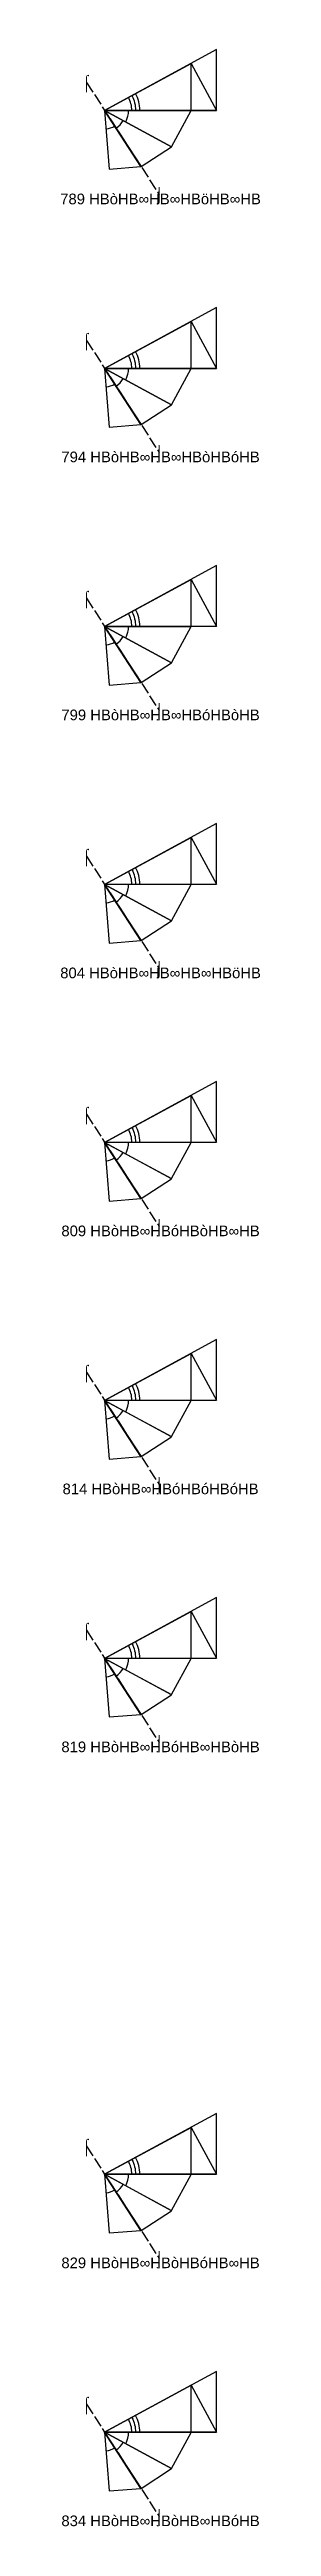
# Model space of a CAD drawing. Header units: millimetres. Extents: x 122552 to 1654769, y -10280102 to 62068.
# Drawn here: x 1023428 to 1044072, y -7468871 to -7213019 of the extents above; entities that cross this region are included whole.
import ezdxf
from ezdxf.enums import TextEntityAlignment as Align

# ---------------------------------------------------------------- set-up
doc = ezdxf.new("R2010")
doc.units = ezdxf.units.MM
doc.linetypes.add('ACAD_ISO02W100', pattern=[15, 12, -3])
for name, color, linetype in [('BASE', 170, 'Continuous'), ('HYPOTENUSE', 20, 'Continuous'), ('PERPENDICULAR', 90, 'Continuous'), ('Standard', 7, 'Continuous')]:
    doc.layers.add(name, color=color, linetype=linetype)
doc.styles.add('Arial', font='arial_0.ttf')

msp = doc.modelspace()

# ---------------------------------------------------------------- texts
at = {"style": 'Arial'}
for s, p in [('⌠', (1026079, -7216409)), ('⌡', (1033616, -7228004)), ('789 HBòHB∞HB∞HBöHB∞HB', (1033757, -7228452)), ('⌠', (1026079, -7243057)), ('794 HBòHB∞HB∞HBòHBóHB', (1033757, -7255101)), ('⌡', (1033616, -7254652)), ('⌠', (1026079, -7269706)), ('799 HBòHB∞HB∞HBóHBòHB', (1033757, -7281750)), ('⌡', (1033616, -7281301)), ('⌠', (1026079, -7296355)), ('804 HBòHB∞HB∞HB∞HBöHB', (1033757, -7308398)), ('⌡', (1033616, -7307950)), ('⌠', (1026079, -7323003)), ('809 HBòHB∞HBóHBòHB∞HB', (1033757, -7335047)), ('⌡', (1033616, -7334598)), ('⌠', (1026079, -7349652)), ('⌡', (1033616, -7361247)), ('814 HBòHB∞HBóHBóHBóHB', (1033757, -7361696)), ('⌠', (1026079, -7376301)), ('819 HBòHB∞HBóHB∞HBòHB', (1033757, -7388344)), ('⌡', (1033616, -7387896)), ('⌠', (1026079, -7429598)), ('829 HBòHB∞HBòHBóHB∞HB', (1033757, -7441642)), ('⌡', (1033616, -7441193)), ('⌠', (1026079, -7456247)), ('834 HBòHB∞HBòHB∞HBóHB', (1033757, -7468290)), ('⌡', (1033616, -7467842))]:
    msp.add_text(s, height=1100, dxfattribs=at).set_placement(p, align=Align.MIDDLE_CENTER)

# ---------------------------------------------------------------- blocks, each defined once
blk = doc.blocks.new('fundamental_block_GT')
at = {"color": 4}
blk.add_arc((0, -2), 277, 359.9799, 28.4254, dxfattribs=at)
at = {"layer": 'BASE'}
blk.add_line((0, 0), (879, -7), dxfattribs=at)
at = {"layer": 'HYPOTENUSE'}
blk.add_line((883, 469), (0, 0), dxfattribs=at)
at = {"layer": 'PERPENDICULAR'}
blk.add_line((879, -7), (883, 469), dxfattribs=at)

# ---------------------------------------------------------------- linework, layer by layer
at = {"linetype": 'ACAD_ISO02W100', "ltscale": 100}
for p, q in [((1026079, -7216409), (1033616, -7228004)), ((1026079, -7243057), (1033616, -7254652)), ((1026079, -7269706), (1033616, -7281301)), ((1026079, -7296355), (1033616, -7307950)), ((1026079, -7323003), (1033616, -7334598)), ((1026079, -7349652), (1033616, -7361247)), ((1026079, -7376301), (1033616, -7387896)), ((1026079, -7429598), (1033616, -7441193)), ((1026079, -7456247), (1033616, -7467842))]:
    msp.add_line(p, q, dxfattribs=at)

# ---------------------------------------------------------------- block references
for p, xscale, yscale, zscale, rotation in [((1027963, -7219307), -11.58735412275403, 11.58735412275403, 11.58735412275403, 207.9999999999996), ((1027963, -7219307), 10.18429076373601, 10.18429076373601, 10.18429076373601, 0.4883327617926961), ((1027963, -7219307), 7.867265571233827, 7.867265571233827, 7.867265571233827, 303.5116672382171), ((1027963, -7219307), 8.95111837107369, 8.95111837107369, 8.95111837107369, 332.0000000000033), ((1027963, -7219307), 6.914651890688089, 6.914651890688089, 6.914651890688089, 275.0233344764171), ((1027963, -7245956), -11.58735412275403, 11.58735412275403, 11.58735412275403, 207.9999999999996), ((1027963, -7245956), 10.18429076373601, 10.18429076373601, 10.18429076373601, 0.4883327617926961), ((1027963, -7245956), 8.95111837107369, 8.95111837107369, 8.95111837107369, 332.0000000000033), ((1027963, -7245956), 6.914651890688089, 6.914651890688089, 6.914651890688089, 275.0233344764171), ((1027963, -7245956), 7.867265571233827, 7.867265571233827, 7.867265571233827, 303.5116672382171), ((1027963, -7272605), -11.58735412275403, 11.58735412275403, 11.58735412275403, 207.9999999999996), ((1027963, -7272605), 10.18429076373601, 10.18429076373601, 10.18429076373601, 0.4883327617926961), ((1027963, -7272605), 7.867265571233827, 7.867265571233827, 7.867265571233827, 303.5116672382171), ((1027963, -7272605), 8.95111837107369, 8.95111837107369, 8.95111837107369, 332.0000000000033), ((1027963, -7272605), 6.914651890688089, 6.914651890688089, 6.914651890688089, 275.0233344764171), ((1027963, -7299253), -11.58735412275403, 11.58735412275403, 11.58735412275403, 207.9999999999996), ((1027963, -7299253), 10.18429076373601, 10.18429076373601, 10.18429076373601, 0.4883327617926961), ((1027963, -7299253), 8.95111837107369, 8.95111837107369, 8.95111837107369, 332.0000000000033), ((1027963, -7299253), 6.914651890688089, 6.914651890688089, 6.914651890688089, 275.0233344764171), ((1027963, -7299253), 7.867265571233827, 7.867265571233827, 7.867265571233827, 303.5116672382171), ((1027963, -7325902), -11.58735412275403, 11.58735412275403, 11.58735412275403, 207.9999999999996), ((1027963, -7325902), 10.18429076373601, 10.18429076373601, 10.18429076373601, 0.4883327617926961), ((1027963, -7325902), 8.95111837107369, 8.95111837107369, 8.95111837107369, 332.0000000000033), ((1027963, -7325902), 7.867265571233827, 7.867265571233827, 7.867265571233827, 303.5116672382171), ((1027963, -7325902), 6.914651890688089, 6.914651890688089, 6.914651890688089, 275.0233344764171), ((1027963, -7352551), -11.58735412275403, 11.58735412275403, 11.58735412275403, 207.9999999999996), ((1027963, -7352551), 10.18429076373601, 10.18429076373601, 10.18429076373601, 0.4883327617926961), ((1027963, -7352551), 7.867265571233827, 7.867265571233827, 7.867265571233827, 303.5116672382171), ((1027963, -7352551), 8.95111837107369, 8.95111837107369, 8.95111837107369, 332.0000000000033), ((1027963, -7352551), 6.914651890688089, 6.914651890688089, 6.914651890688089, 275.0233344764171), ((1027963, -7379199), -11.58735412275403, 11.58735412275403, 11.58735412275403, 207.9999999999996), ((1027963, -7379199), 10.18429076373601, 10.18429076373601, 10.18429076373601, 0.4883327617926961), ((1027963, -7379199), 8.95111837107369, 8.95111837107369, 8.95111837107369, 332.0000000000033), ((1027963, -7379199), 7.867265571233827, 7.867265571233827, 7.867265571233827, 303.5116672382171), ((1027963, -7379199), 6.914651890688089, 6.914651890688089, 6.914651890688089, 275.0233344764171), ((1027963, -7432497), -11.58735412275403, 11.58735412275403, 11.58735412275403, 207.9999999999996), ((1027963, -7432497), 10.18429076373601, 10.18429076373601, 10.18429076373601, 0.4883327617926961), ((1027963, -7432497), 8.95111837107369, 8.95111837107369, 8.95111837107369, 332.0000000000033), ((1027963, -7432497), 6.914651890688089, 6.914651890688089, 6.914651890688089, 275.0233344764171), ((1027963, -7432497), 7.867265571233827, 7.867265571233827, 7.867265571233827, 303.5116672382171), ((1027963, -7459145), -11.58735412275403, 11.58735412275403, 11.58735412275403, 207.9999999999996), ((1027963, -7459145), 10.18429076373601, 10.18429076373601, 10.18429076373601, 0.4883327617926961), ((1027963, -7459145), 8.95111837107369, 8.95111837107369, 8.95111837107369, 332.0000000000033), ((1027963, -7459145), 7.867265571233827, 7.867265571233827, 7.867265571233827, 303.5116672382171), ((1027963, -7459145), 6.914651890688089, 6.914651890688089, 6.914651890688089, 275.0233344764171)]:
    msp.add_blockref('fundamental_block_GT', p, dxfattribs=dict(xscale=xscale, yscale=yscale, zscale=zscale, rotation=rotation))
at = {"layer": 'Standard', "xscale": 13.18371388650824, "yscale": 13.18371388650824, "zscale": 13.18371388650824, "rotation": 0.4883327617913192}
for p in [(1027963, -7219307), (1027963, -7245956), (1027963, -7272605), (1027963, -7299253), (1027963, -7325902), (1027963, -7352551), (1027963, -7379199), (1027963, -7432497), (1027963, -7459145)]:
    msp.add_blockref('fundamental_block_GT', p, dxfattribs=at)

msp.set_redraw_order([(e.dxf.handle, doc.entitydb.next_handle()) for e in msp.query("TEXT MTEXT ATTDEF DIMENSION ARC_DIMENSION")])  # texts and dimensions are drawn at this point

doc.saveas('drawing.dxf')
